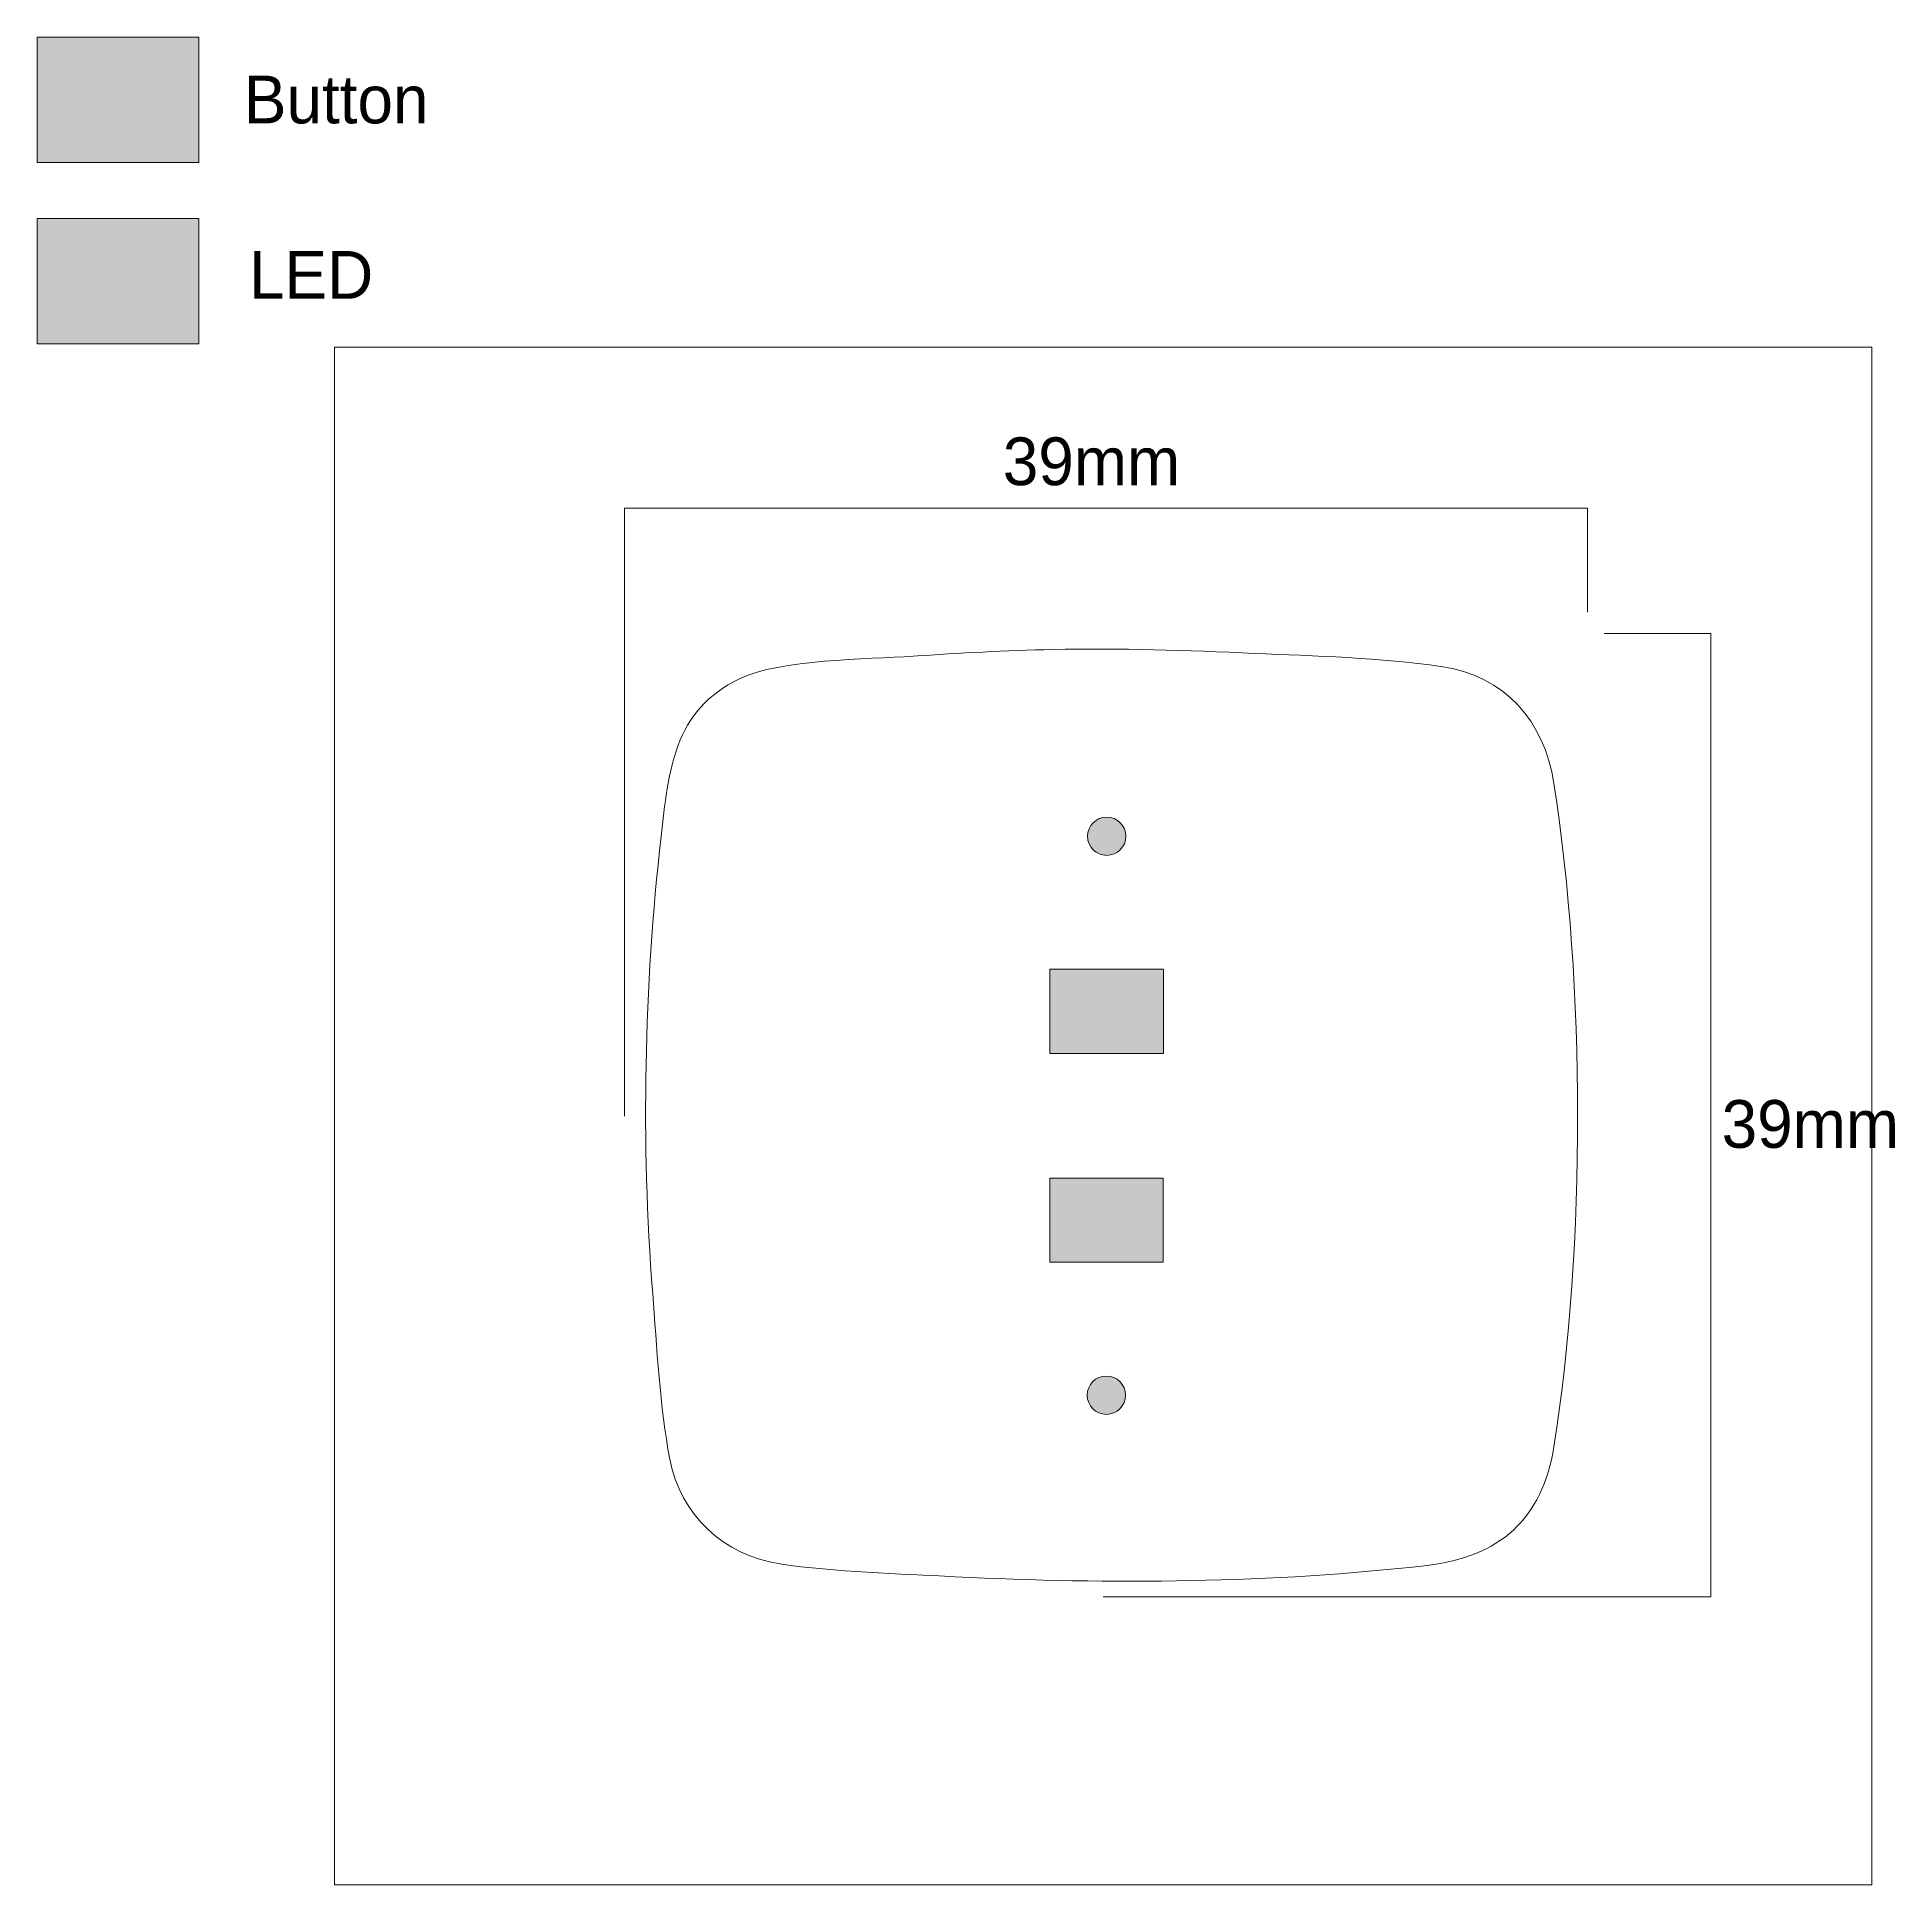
# Model space of a CAD drawing. Header units: millimetres. Extents: x 5 to 163, y -82 to -5.
# Drawn here: x 5.4 to 83.1, y -82.2 to -4.9 of the extents above; entities outside this region: 1.
import ezdxf

# ---------------------------------------------------------------- set-up
doc = ezdxf.new("R2010")
doc.units = ezdxf.units.MM
doc.header["$MEASUREMENT"] = 0
doc.layers.add('Layer 1', color=7, linetype='Continuous', lineweight=0)
picture_1 = doc.add_image_def('image1.png', size_in_pixel=(216, 144))

# ---------------------------------------------------------------- blocks, each defined once
blk = doc.blocks.new('Block_1')
at = {"layer": 'Layer 1', "color": 250, "lineweight": 9, "true_color": 0x231f20}
for points in [[(47.882, -30.48), (45.935, -30.521), (43.993, -30.63), (42.048, -30.757), (40.125, -30.881), (36.462, -30.9), (34.811, -31.687), (32.001, -33.027), (31.814, -35.575), (31.502, -38.314), (30.78, -44.662), (30.659, -51.06), (31.149, -57.424), (31.319, -59.635), (31.451, -62.186), (31.864, -64.353), (32.31, -66.695), (34.129, -68.386), (36.474, -68.736), (38.818, -69.085), (41.434, -69.154), (43.81, -69.273), (50.293, -69.595), (57.097, -69.548), (63.552, -68.801), (66.585, -68.45), (68.381, -66.871), (68.861, -63.824), (70.196, -55.359), (70.173, -44.559), (68.862, -36.086), (68.455, -33.455), (66.811, -31.578), (64.124, -31.185), (61.62, -30.819), (58.862, -30.755), (56.326, -30.639), (53.51, -30.51), (50.711, -30.422), (47.882, -30.48)], [(47.882, -30.48), (50.711, -30.422), (53.51, -30.51), (56.326, -30.639), (58.862, -30.755), (61.62, -30.819), (64.124, -31.185), (66.811, -31.578), (68.455, -33.455), (68.862, -36.086), (70.173, -44.559), (70.196, -55.359), (68.861, -63.824), (68.381, -66.871), (66.585, -68.45), (63.552, -68.801), (57.097, -69.548), (50.293, -69.595), (43.81, -69.273), (41.434, -69.154), (38.818, -69.085), (36.474, -68.736), (34.129, -68.386), (32.31, -66.695), (31.864, -64.353), (31.451, -62.186), (31.319, -59.635), (31.149, -57.424), (30.659, -51.06), (30.78, -44.662), (31.502, -38.314), (31.814, -35.575), (32.001, -33.027), (34.811, -31.687), (36.462, -30.9), (40.125, -30.881), (42.048, -30.757), (43.993, -30.63), (45.935, -30.521), (47.882, -30.48)]]:
    blk.add_open_spline(points, degree=3, knots=[0, 0, 0, 0, 1, 1, 1, 2, 2, 2, 3, 3, 3, 4, 4, 4, 5, 5, 5, 6, 6, 6, 7, 7, 7, 8, 8, 8, 9, 9, 9, 10, 10, 10, 11, 11, 11, 12, 12, 12, 13, 13, 13, 13], dxfattribs=at)
blk = doc.blocks.new('Block_0')
at = {"layer": 'Layer 1'}
blk.add_blockref('Block_1', (0, 0), dxfattribs=at)

msp = doc.modelspace()

# ---------------------------------------------------------------- hatches: boundary and pattern name
at = {"layer": 'Layer 1', "true_color": 0x00aeef, "transparency": 33554687}
h = msp.add_hatch(color=140, dxfattribs=at)
h.dxf.hatch_style = 2
h.paths.add_polyline_path([(12.156, -10.103), (5.392, -10.103), (5.392, -4.857), (12.156, -4.857)])
at = {"layer": 'Layer 1', "true_color": 0x00a651, "transparency": 33554687}
h = msp.add_hatch(color=114, dxfattribs=at)
h.dxf.hatch_style = 2
h.paths.add_polyline_path([(12.156, -17.695), (5.392, -17.695), (5.392, -12.45), (12.156, -12.45)])
h = msp.add_hatch(color=114, dxfattribs=at)
h.dxf.hatch_style = 2
edge = h.paths.add_edge_path()
edge.add_arc((50.15, -38.291), 0.801, 0, 360)
at = {"layer": 'Layer 1', "true_color": 0x00aeef, "transparency": 33554687}
h = msp.add_hatch(color=140, dxfattribs=at)
h.dxf.hatch_style = 2
h.paths.add_polyline_path([(52.52, -47.378), (47.771, -47.378), (47.771, -43.854), (52.52, -43.854)])
h = msp.add_hatch(color=140, dxfattribs=at)
h.dxf.hatch_style = 2
h.paths.add_polyline_path([(47.764, -52.592), (52.513, -52.592), (52.513, -56.116), (47.764, -56.116)])
at = {"layer": 'Layer 1', "true_color": 0x00a651, "transparency": 33554687}
h = msp.add_hatch(color=114, dxfattribs=at)
h.dxf.hatch_style = 2
edge = h.paths.add_edge_path()
edge.add_arc((50.134, -61.679), 0.801, 0, 360)

# ---------------------------------------------------------------- linework, layer by layer
at = {"layer": 'Layer 1', "color": 250, "lineweight": 9, "true_color": 0x231f20}
for points in [[(12.156, -10.103), (5.392, -10.103), (5.392, -4.857), (12.156, -4.857)], [(12.156, -17.695), (5.392, -17.695), (5.392, -12.45), (12.156, -12.45)], [(52.52, -47.378), (47.771, -47.378), (47.771, -43.854), (52.52, -43.854)], [(47.764, -52.592), (52.513, -52.592), (52.513, -56.116), (47.764, -56.116)]]:
    msp.add_lwpolyline(points, close=True, dxfattribs=at)
at = {"layer": 'Layer 1', "color": 250, "lineweight": 18, "true_color": 0x231f20}
for points in [[(20.173, -24.565)], [(70.273, -28.923), (70.273, -24.565), (29.964, -24.565), (29.964, -50)], [(70.963, -29.808), (75.435, -29.808), (75.435, -70.116), (50, -70.116)], [(66.99, -32.602)], [(68.564, -35.627)], [(69.215, -40.858)], [(69.593, -46.026)], [(82.167, -50)], [(162.564, -77.183)]]:
    msp.add_lwpolyline(points, dxfattribs=at)
at = {"layer": 'Layer 1', "color": 250, "lineweight": 9, "true_color": 0x231f20}
for centre in [(50.15, -38.291), (50.134, -61.679)]:
    msp.add_circle(centre, 0.801, dxfattribs=at)

# ---------------------------------------------------------------- block references
at = {"layer": 'Layer 1'}
msp.add_blockref('Block_0', (0, 0), dxfattribs=at)

# ---------------------------------------------------------------- texts
at = {"layer": 'Layer 1', "char_height": 0.2, "attachment_point": 7}
for s, insert in [('\\C250;\\c2105123;\\FMyriad Pro|b0|i0|c1;\\H1.998133;\\W1.000000;Button', (14.043, -8.493)), ('\\C250;\\c2105123;\\FMyriad Pro|b0|i0|c1;\\H1.998133;\\W1.000000;LED', (14.258, -15.803)), ('\\C250;\\c2105123;\\FMyriad Pro|b0|i0|c1;\\H1.998133;\\W1.000000;39mm', (45.801, -23.631)), ('\\C250;\\c2105123;\\FMyriad Pro|b0|i0|c1;\\H1.998133;\\W1.000000;39mm', (75.881, -51.358))]:
    msp.add_mtext(s, dxfattribs=dict(at, insert=insert))

# ---------------------------------------------------------------- pictures from other files: only their frames are drawn
at = {"layer": 'Layer 1'}
image = msp.add_image(picture_1, insert=(17.833, -82.167), size_in_units=(64.333, 64.333), dxfattribs=at)

doc.saveas('drawing.dxf')
